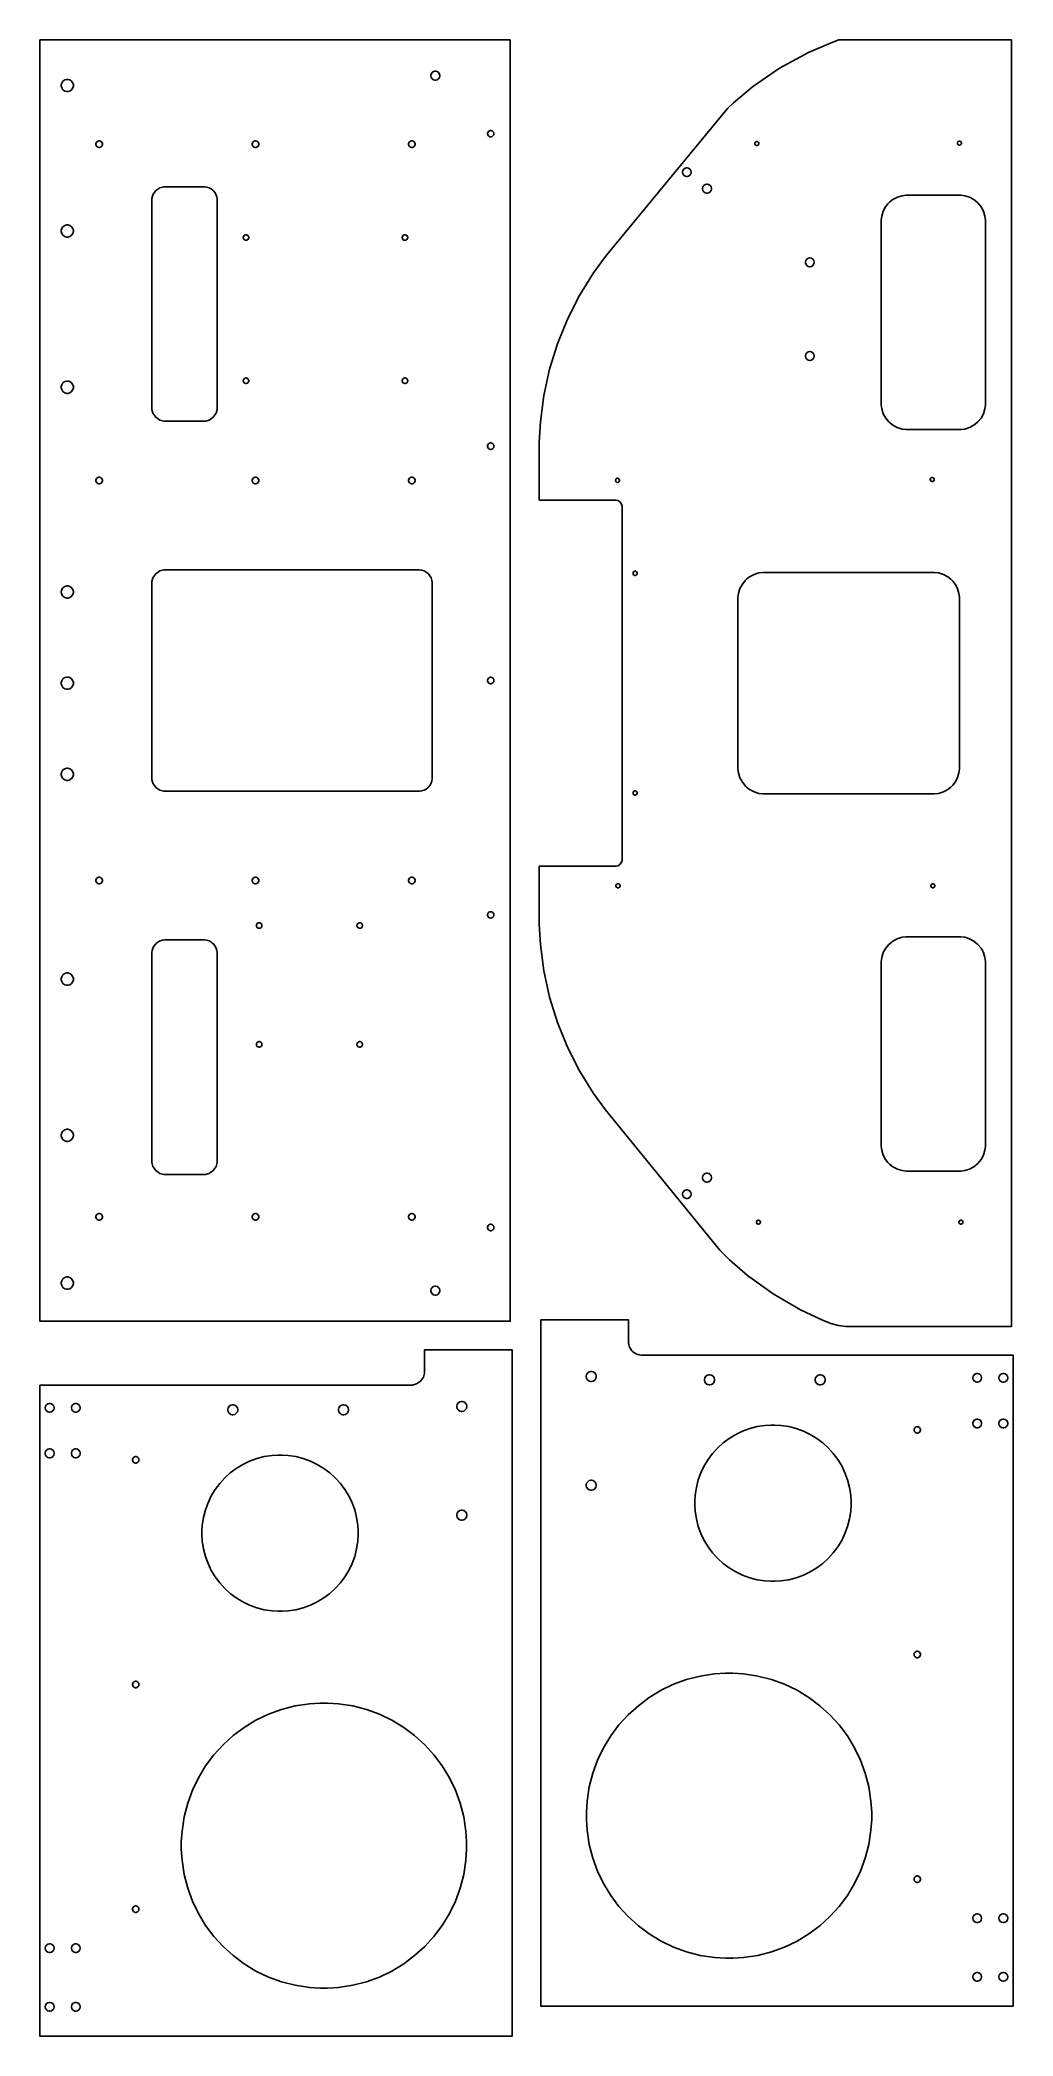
# Model space of a CAD drawing. Extents: x 0 to 18.7, y 0 to 38.3.
import ezdxf

# ---------------------------------------------------------------- set-up
doc = ezdxf.new("R2010")
doc.units = 0
doc.layers.get('0').update_dxf_attribs({"linetype": 'CONTINUOUS'})

msp = doc.modelspace()

# ---------------------------------------------------------------- linework, layer by layer
at = {"color": 0}
for points in [[(0, 38.3333), (9.02501, 38.3333), (9.02501, 13.7333), (0, 13.7333), (0, 38.3333)], [(15.1483, 13.7023), (15.0068, 13.7578), (14.5936, 13.9529), (14.0686, 14.2576), (13.577, 14.6137), (13.2309, 14.9121), (13.1228, 15.0187), (13.1164, 15.025), (13.0564, 15.091), (13.0508, 15.0979), (10.9354, 17.6887), (10.8538, 17.7888), (10.6262, 18.1026), (10.3551, 18.5392), (10.1232, 18.9956), (9.93126, 19.4692), (9.78039, 19.9575), (9.67139, 20.4576), (9.60531, 20.9672), (9.58311, 21.3543), (9.58311, 21.4833), (9.58311, 22.4689), (11.0456, 22.4689), (11.0578, 22.4689), (11.0943, 22.4786), (11.134, 22.5054), (11.1608, 22.5451), (11.1706, 22.5817), (11.1706, 22.5939), (11.1706, 29.3728), (11.1706, 29.385), (11.1608, 29.4215), (11.134, 29.4612), (11.0943, 29.4881), (11.0578, 29.4978), (11.0456, 29.4978), (9.58311, 29.4978), (9.58311, 30.4833), (9.58311, 30.6124), (9.60531, 30.9994), (9.67139, 31.509), (9.78039, 32.0093), (9.93126, 32.4975), (10.1232, 32.9712), (10.3551, 33.4276), (10.6262, 33.864), (10.8538, 34.1779), (10.9354, 34.2779), (13.1959, 37.0189), (13.3101, 37.1279), (13.6758, 37.4308), (14.195, 37.789), (14.7489, 38.0908), (15.1843, 38.2806), (15.3331, 38.3333), (18.6456, 38.3333), (18.6456, 13.6334), (15.5133, 13.6334), (15.4668, 13.6334), (15.3275, 13.6508), (15.1774, 13.6909), (15.1483, 13.7023)], [(0.525011, 37.5756), (0.536404, 37.5756), (0.570583, 37.5664), (0.607856, 37.5412), (0.632975, 37.504), (0.642199, 37.4697), (0.642199, 37.4583), (0.642199, 37.4469), (0.632975, 37.4128), (0.607856, 37.3756), (0.570583, 37.3504), (0.536404, 37.3411), (0.525011, 37.3411), (0.513564, 37.3411), (0.479383, 37.3504), (0.442111, 37.3756), (0.416992, 37.4128), (0.407824, 37.4469), (0.407824, 37.4583), (0.407824, 37.4697), (0.416992, 37.504), (0.442111, 37.5412), (0.479383, 37.5664), (0.513564, 37.5756), (0.525011, 37.5756)], [(7.58751, 37.7306), (7.59576, 37.7306), (7.6205, 37.724), (7.6474, 37.7058), (7.66558, 37.6789), (7.67225, 37.6542), (7.67225, 37.6458), (7.67225, 37.6376), (7.66558, 37.6129), (7.6474, 37.586), (7.6205, 37.5678), (7.59576, 37.5611), (7.58751, 37.5611), (7.57921, 37.5611), (7.55447, 37.5678), (7.52756, 37.586), (7.50939, 37.6129), (7.50276, 37.6376), (7.50276, 37.6458), (7.50276, 37.6542), (7.50939, 37.6789), (7.52756, 37.7058), (7.55447, 37.724), (7.57921, 37.7306), (7.58751, 37.7306)], [(8.65001, 36.5958), (8.65608, 36.5958), (8.67432, 36.591), (8.69417, 36.5775), (8.70757, 36.5576), (8.71251, 36.5394), (8.71251, 36.5333), (8.71251, 36.5272), (8.70757, 36.509), (8.69417, 36.4892), (8.67432, 36.4757), (8.65608, 36.4708), (8.65001, 36.4708), (8.64388, 36.4708), (8.62565, 36.4757), (8.60579, 36.4892), (8.59239, 36.509), (8.58751, 36.5272), (8.58751, 36.5333), (8.58751, 36.5394), (8.59239, 36.5576), (8.60579, 36.5775), (8.62565, 36.591), (8.64388, 36.5958), (8.65001, 36.5958)], [(1.13748, 36.3933), (1.14355, 36.3933), (1.16178, 36.3885), (1.18164, 36.375), (1.19504, 36.3551), (1.19998, 36.3369), (1.19998, 36.3308), (1.19998, 36.3247), (1.19504, 36.3065), (1.18164, 36.2867), (1.16178, 36.2733), (1.14355, 36.2683), (1.13748, 36.2683), (1.13135, 36.2683), (1.11312, 36.2733), (1.09326, 36.2867), (1.07986, 36.3065), (1.07498, 36.3247), (1.07498, 36.3308), (1.07498, 36.3369), (1.07986, 36.3551), (1.09326, 36.375), (1.11312, 36.3885), (1.13135, 36.3933), (1.13748, 36.3933)], [(4.13747, 36.3933), (4.14356, 36.3933), (4.16178, 36.3885), (4.18164, 36.375), (4.19504, 36.3551), (4.19997, 36.3369), (4.19997, 36.3308), (4.19997, 36.3247), (4.19504, 36.3065), (4.18164, 36.2867), (4.16178, 36.2733), (4.14356, 36.2683), (4.13747, 36.2683), (4.13135, 36.2683), (4.11312, 36.2733), (4.09326, 36.2867), (4.07986, 36.3065), (4.07497, 36.3247), (4.07497, 36.3308), (4.07497, 36.3369), (4.07986, 36.3551), (4.09326, 36.375), (4.11312, 36.3885), (4.13135, 36.3933), (4.13747, 36.3933)], [(7.13747, 36.3933), (7.14356, 36.3933), (7.16178, 36.3885), (7.18164, 36.375), (7.19504, 36.3551), (7.19997, 36.3369), (7.19997, 36.3308), (7.19997, 36.3247), (7.19504, 36.3065), (7.18164, 36.2867), (7.16178, 36.2733), (7.14356, 36.2683), (7.13747, 36.2683), (7.13135, 36.2683), (7.11313, 36.2733), (7.09326, 36.2867), (7.07986, 36.3065), (7.07497, 36.3247), (7.07497, 36.3308), (7.07497, 36.3369), (7.07986, 36.3551), (7.09326, 36.375), (7.11313, 36.3885), (7.13135, 36.3933), (7.13747, 36.3933)], [(13.7588, 36.3033), (13.7519, 36.3033), (13.7312, 36.3147), (13.7198, 36.3356), (13.7198, 36.3424), (13.7198, 36.3493), (13.7312, 36.37), (13.7519, 36.3814), (13.7588, 36.3814), (13.7657, 36.3814), (13.7864, 36.37), (13.7979, 36.3493), (13.7979, 36.3424), (13.7979, 36.3356), (13.7864, 36.3147), (13.7657, 36.3033), (13.7588, 36.3033)], [(17.6454, 36.314), (17.6385, 36.314), (17.6178, 36.3256), (17.6064, 36.3462), (17.6064, 36.3532), (17.6064, 36.3601), (17.6178, 36.3807), (17.6385, 36.3922), (17.6454, 36.3922), (17.6522, 36.3922), (17.6731, 36.3807), (17.6844, 36.3601), (17.6844, 36.3532), (17.6844, 36.3462), (17.6731, 36.3256), (17.6522, 36.314), (17.6454, 36.314)], [(12.4152, 35.709), (12.4068, 35.709), (12.3821, 35.7157), (12.3552, 35.7339), (12.337, 35.7607), (12.3304, 35.7854), (12.3304, 35.7937), (12.3304, 35.8019), (12.337, 35.8267), (12.3552, 35.8536), (12.3821, 35.8718), (12.4068, 35.8785), (12.4152, 35.8785), (12.4233, 35.8785), (12.4481, 35.8718), (12.475, 35.8536), (12.4932, 35.8267), (12.4999, 35.8019), (12.4999, 35.7937), (12.4999, 35.7854), (12.4932, 35.7607), (12.475, 35.7339), (12.4481, 35.7157), (12.4233, 35.709), (12.4152, 35.709)], [(2.40001, 31.0143), (3.15001, 31.0143), (3.17432, 31.0143), (3.24729, 31.034), (3.32676, 31.0875), (3.38032, 31.1671), (3.40001, 31.24), (3.40001, 31.2643), (3.40001, 35.2643), (3.40001, 35.2765), (3.39513, 35.3133), (3.38097, 35.36), (3.35796, 35.4031), (3.33539, 35.4325), (3.32676, 35.4411), (3.31808, 35.4499), (3.28868, 35.4724), (3.24567, 35.4953), (3.199, 35.5094), (3.16222, 35.5143), (3.15001, 35.5143), (2.40001, 35.5143), (2.37565, 35.5143), (2.30268, 35.4947), (2.22319, 35.4411), (2.16965, 35.3617), (2.15001, 35.2888), (2.15001, 35.2643), (2.15001, 31.2643), (2.15001, 31.24), (2.16965, 31.1671), (2.22319, 31.0875), (2.30268, 31.034), (2.37565, 31.0143), (2.40001, 31.0143)], [(12.8024, 35.3928), (12.7942, 35.3928), (12.7694, 35.3994), (12.7425, 35.4176), (12.7243, 35.4444), (12.7177, 35.4693), (12.7177, 35.4775), (12.7177, 35.4858), (12.7243, 35.5106), (12.7425, 35.5375), (12.7694, 35.5556), (12.7942, 35.5622), (12.8024, 35.5622), (12.8107, 35.5622), (12.8354, 35.5556), (12.8624, 35.5375), (12.8805, 35.5106), (12.8872, 35.4858), (12.8872, 35.4775), (12.8872, 35.4693), (12.8805, 35.4444), (12.8624, 35.4176), (12.8354, 35.3994), (12.8107, 35.3928), (12.8024, 35.3928)], [(17.6456, 35.3518), (16.6456, 35.3518), (16.6211, 35.3518), (16.5476, 35.3422), (16.4543, 35.3138), (16.3682, 35.2679), (16.3094, 35.2228), (16.2921, 35.2054), (16.2747, 35.1881), (16.2296, 35.1292), (16.1836, 35.0432), (16.1553, 34.9499), (16.1456, 34.8764), (16.1456, 34.8518), (16.1456, 31.3518), (16.1456, 31.3267), (16.1557, 31.2511), (16.1849, 31.1572), (16.231, 31.0724), (16.2921, 30.9983), (16.3661, 30.9372), (16.451, 30.8911), (16.5449, 30.8621), (16.6204, 30.8518), (16.6456, 30.8518), (17.6456, 30.8518), (17.6708, 30.8518), (17.7464, 30.8621), (17.8403, 30.8911), (17.9251, 30.9372), (17.9992, 30.9983), (18.0603, 31.0724), (18.1063, 31.1572), (18.1354, 31.2511), (18.1456, 31.3267), (18.1456, 31.3518), (18.1456, 34.8518), (18.1456, 34.8771), (18.1354, 34.9526), (18.1063, 35.0465), (18.0603, 35.1314), (17.9992, 35.2054), (17.9251, 35.2665), (17.8403, 35.3125), (17.7464, 35.3417), (17.6708, 35.3518), (17.6456, 35.3518)], [(0.525011, 34.7818), (0.536404, 34.7818), (0.570583, 34.7726), (0.607856, 34.7475), (0.632975, 34.7103), (0.642199, 34.6761), (0.642199, 34.6646), (0.642199, 34.6532), (0.632975, 34.619), (0.607856, 34.5818), (0.570583, 34.5567), (0.536404, 34.5474), (0.525011, 34.5474), (0.513564, 34.5474), (0.479383, 34.5567), (0.442111, 34.5818), (0.416992, 34.619), (0.407824, 34.6532), (0.407824, 34.6646), (0.407824, 34.6761), (0.416992, 34.7103), (0.442111, 34.7475), (0.479383, 34.7726), (0.513564, 34.7818), (0.525011, 34.7818)], [(3.95503, 34.5926), (3.96018, 34.5926), (3.97569, 34.5885), (3.99262, 34.5771), (4.00401, 34.5601), (4.00825, 34.5446), (4.00825, 34.5393), (4.00825, 34.5342), (4.00401, 34.5186), (3.99262, 34.5017), (3.97569, 34.4903), (3.96018, 34.4861), (3.95503, 34.4861), (3.94982, 34.4861), (3.93425, 34.4903), (3.91732, 34.5017), (3.90593, 34.5186), (3.90175, 34.5342), (3.90175, 34.5393), (3.90175, 34.5446), (3.90593, 34.5601), (3.91732, 34.5771), (3.93425, 34.5885), (3.94982, 34.5926), (3.95503, 34.5926)], [(7.00499, 34.5926), (7.01014, 34.5926), (7.02572, 34.5885), (7.04264, 34.5771), (7.05404, 34.5601), (7.05826, 34.5446), (7.05826, 34.5393), (7.05826, 34.5342), (7.05404, 34.5186), (7.04264, 34.5017), (7.02572, 34.4903), (7.01014, 34.4861), (7.00499, 34.4861), (6.99978, 34.4861), (6.98426, 34.4903), (6.96733, 34.5017), (6.95594, 34.5186), (6.95176, 34.5342), (6.95176, 34.5393), (6.95176, 34.5446), (6.95594, 34.5601), (6.96733, 34.5771), (6.98426, 34.5885), (6.99978, 34.5926), (7.00499, 34.5926)], [(14.7757, 33.9796), (14.7675, 33.9796), (14.7428, 33.9863), (14.7158, 34.0044), (14.6976, 34.0314), (14.691, 34.0561), (14.691, 34.0643), (14.691, 34.0726), (14.6976, 34.0974), (14.7158, 34.1243), (14.7428, 34.1425), (14.7675, 34.149), (14.7757, 34.149), (14.784, 34.149), (14.8087, 34.1425), (14.8356, 34.1243), (14.8537, 34.0974), (14.8604, 34.0726), (14.8604, 34.0643), (14.8604, 34.0561), (14.8537, 34.0314), (14.8356, 34.0044), (14.8087, 33.9863), (14.784, 33.9796), (14.7757, 33.9796)], [(14.7757, 32.1796), (14.7675, 32.1796), (14.7428, 32.1862), (14.7158, 32.2044), (14.6976, 32.2314), (14.691, 32.2561), (14.691, 32.2643), (14.691, 32.2726), (14.6976, 32.2974), (14.7158, 32.3243), (14.7428, 32.3425), (14.7675, 32.349), (14.7757, 32.349), (14.784, 32.349), (14.8087, 32.3425), (14.8356, 32.3243), (14.8537, 32.2974), (14.8604, 32.2726), (14.8604, 32.2643), (14.8604, 32.2561), (14.8537, 32.2314), (14.8356, 32.2044), (14.8087, 32.1862), (14.784, 32.1796), (14.7757, 32.1796)], [(3.95503, 31.8425), (3.96018, 31.8425), (3.97569, 31.8383), (3.99262, 31.8269), (4.00401, 31.81), (4.00825, 31.7946), (4.00825, 31.7893), (4.00825, 31.7842), (4.00401, 31.7686), (3.99262, 31.7517), (3.97569, 31.7403), (3.96018, 31.7361), (3.95503, 31.7361), (3.94982, 31.7361), (3.93425, 31.7403), (3.91732, 31.7517), (3.90593, 31.7686), (3.90175, 31.7842), (3.90175, 31.7893), (3.90175, 31.7946), (3.90593, 31.81), (3.91732, 31.8269), (3.93425, 31.8383), (3.94982, 31.8425), (3.95503, 31.8425)], [(7.00499, 31.8425), (7.01014, 31.8425), (7.02572, 31.8383), (7.04264, 31.8269), (7.05404, 31.81), (7.05826, 31.7946), (7.05826, 31.7893), (7.05826, 31.7842), (7.05404, 31.7686), (7.04264, 31.7517), (7.02572, 31.7403), (7.01014, 31.7361), (7.00499, 31.7361), (6.99978, 31.7361), (6.98426, 31.7403), (6.96733, 31.7517), (6.95594, 31.7686), (6.95176, 31.7842), (6.95176, 31.7893), (6.95176, 31.7946), (6.95594, 31.81), (6.96733, 31.8269), (6.98426, 31.8383), (6.99978, 31.8425), (7.00499, 31.8425)], [(0.525011, 31.7818), (0.536404, 31.7818), (0.570583, 31.7726), (0.607856, 31.7475), (0.632975, 31.7103), (0.642199, 31.6761), (0.642199, 31.6646), (0.642199, 31.6532), (0.632975, 31.619), (0.607856, 31.5818), (0.570583, 31.5567), (0.536404, 31.5474), (0.525011, 31.5474), (0.513564, 31.5474), (0.479383, 31.5567), (0.442111, 31.5818), (0.416992, 31.619), (0.407824, 31.6532), (0.407824, 31.6646), (0.407824, 31.6761), (0.416992, 31.7103), (0.442111, 31.7475), (0.479383, 31.7726), (0.513564, 31.7818), (0.525011, 31.7818)], [(8.65001, 30.5958), (8.65608, 30.5958), (8.67432, 30.591), (8.69417, 30.5775), (8.70757, 30.5576), (8.71251, 30.5394), (8.71251, 30.5333), (8.71251, 30.5272), (8.70757, 30.509), (8.69417, 30.4892), (8.67432, 30.4757), (8.65608, 30.4708), (8.65001, 30.4708), (8.64388, 30.4708), (8.62565, 30.4757), (8.60579, 30.4892), (8.59239, 30.509), (8.58751, 30.5272), (8.58751, 30.5333), (8.58751, 30.5394), (8.59239, 30.5576), (8.60579, 30.5775), (8.62565, 30.591), (8.64388, 30.5958), (8.65001, 30.5958)], [(1.13748, 29.9353), (1.14355, 29.9353), (1.16178, 29.9304), (1.18164, 29.9171), (1.19504, 29.8972), (1.19998, 29.879), (1.19998, 29.8728), (1.19998, 29.8668), (1.19504, 29.8485), (1.18164, 29.8286), (1.16178, 29.8153), (1.14355, 29.8103), (1.13748, 29.8103), (1.13135, 29.8103), (1.11312, 29.8153), (1.09326, 29.8286), (1.07986, 29.8485), (1.07498, 29.8668), (1.07498, 29.8728), (1.07498, 29.879), (1.07986, 29.8972), (1.09326, 29.9171), (1.11312, 29.9304), (1.13135, 29.9353), (1.13748, 29.9353)], [(4.13747, 29.9353), (4.14356, 29.9353), (4.16178, 29.9304), (4.18164, 29.9171), (4.19504, 29.8972), (4.19997, 29.879), (4.19997, 29.8728), (4.19997, 29.8668), (4.19504, 29.8485), (4.18164, 29.8286), (4.16178, 29.8153), (4.14356, 29.8103), (4.13747, 29.8103), (4.13135, 29.8103), (4.11312, 29.8153), (4.09326, 29.8286), (4.07986, 29.8485), (4.07497, 29.8668), (4.07497, 29.8728), (4.07497, 29.879), (4.07986, 29.8972), (4.09326, 29.9171), (4.11312, 29.9304), (4.13135, 29.9353), (4.13747, 29.9353)], [(7.13747, 29.9353), (7.14356, 29.9353), (7.16178, 29.9304), (7.18164, 29.9171), (7.19504, 29.8972), (7.19997, 29.879), (7.19997, 29.8728), (7.19997, 29.8668), (7.19504, 29.8485), (7.18164, 29.8286), (7.16178, 29.8153), (7.14356, 29.8103), (7.13747, 29.8103), (7.13135, 29.8103), (7.11313, 29.8153), (7.09326, 29.8286), (7.07986, 29.8485), (7.07497, 29.8668), (7.07497, 29.8728), (7.07497, 29.879), (7.07986, 29.8972), (7.09326, 29.9171), (7.11313, 29.9304), (7.13135, 29.9353), (7.13747, 29.9353)], [(11.0828, 29.8379), (11.0758, 29.8379), (11.0552, 29.8494), (11.0437, 29.8701), (11.0437, 29.8769), (11.0437, 29.8839), (11.0552, 29.9046), (11.0758, 29.9161), (11.0828, 29.9161), (11.0897, 29.9161), (11.1104, 29.9046), (11.1218, 29.8839), (11.1218, 29.8769), (11.1218, 29.8701), (11.1104, 29.8494), (11.0897, 29.8379), (11.0828, 29.8379)], [(17.1244, 29.8546), (17.1175, 29.8546), (17.0968, 29.8661), (17.0854, 29.8868), (17.0854, 29.8936), (17.0854, 29.9006), (17.0968, 29.9213), (17.1175, 29.9328), (17.1244, 29.9328), (17.1314, 29.9328), (17.1521, 29.9213), (17.1635, 29.9006), (17.1635, 29.8936), (17.1635, 29.8868), (17.1521, 29.8661), (17.1314, 29.8546), (17.1244, 29.8546)], [(7.52501, 24.1583), (7.52501, 27.9083), (7.52501, 27.9206), (7.52012, 27.9574), (7.50597, 28.004), (7.48296, 28.0471), (7.46039, 28.0765), (7.45176, 28.0851), (7.44308, 28.0938), (7.41368, 28.1164), (7.37067, 28.1393), (7.324, 28.1535), (7.28722, 28.1583), (7.27501, 28.1583), (2.40001, 28.1583), (2.37565, 28.1583), (2.30268, 28.1386), (2.22319, 28.0851), (2.16965, 28.0057), (2.15001, 27.9326), (2.15001, 27.9083), (2.15001, 24.1583), (2.15001, 24.134), (2.16965, 24.061), (2.22319, 23.9815), (2.30268, 23.9281), (2.37565, 23.9083), (2.40001, 23.9083), (7.27501, 23.9083), (7.28722, 23.9083), (7.324, 23.9132), (7.37067, 23.9274), (7.41368, 23.9504), (7.44308, 23.9729), (7.45176, 23.9815), (7.46039, 23.9903), (7.48296, 24.0196), (7.50597, 24.0626), (7.52012, 24.1093), (7.52501, 24.1461), (7.52501, 24.1583)], [(11.4206, 28.0529), (11.4137, 28.0529), (11.393, 28.0644), (11.3816, 28.0851), (11.3816, 28.0921), (11.3816, 28.099), (11.393, 28.1197), (11.4137, 28.1311), (11.4206, 28.1311), (11.4275, 28.1311), (11.4482, 28.1197), (11.4597, 28.099), (11.4597, 28.0921), (11.4597, 28.0851), (11.4482, 28.0644), (11.4275, 28.0529), (11.4206, 28.0529)], [(17.1456, 28.1083), (13.8956, 28.1083), (13.8711, 28.1083), (13.7976, 28.0988), (13.7043, 28.0703), (13.6182, 28.0243), (13.5594, 27.9792), (13.5421, 27.9618), (13.5247, 27.9446), (13.4796, 27.8857), (13.4337, 27.7997), (13.4053, 27.7064), (13.3956, 27.6329), (13.3956, 27.6083), (13.3956, 24.3583), (13.3956, 24.3339), (13.4053, 24.2604), (13.4337, 24.1669), (13.4796, 24.081), (13.5247, 24.0221), (13.5421, 24.0047), (13.5594, 23.9875), (13.6182, 23.9424), (13.7043, 23.8964), (13.7976, 23.8681), (13.8711, 23.8583), (13.8956, 23.8583), (17.1456, 23.8583), (17.1701, 23.8583), (17.2436, 23.8681), (17.3369, 23.8964), (17.4231, 23.9424), (17.4818, 23.9875), (17.4992, 24.0047), (17.5165, 24.0221), (17.5615, 24.081), (17.6075, 24.1669), (17.636, 24.2604), (17.6456, 24.3339), (17.6456, 24.3583), (17.6456, 27.6083), (17.6456, 27.6329), (17.636, 27.7064), (17.6075, 27.7997), (17.5615, 27.8857), (17.5165, 27.9446), (17.4992, 27.9618), (17.4818, 27.9792), (17.4231, 28.0243), (17.3369, 28.0703), (17.2436, 28.0988), (17.1701, 28.1083), (17.1456, 28.1083)], [(0.525011, 27.8506), (0.536404, 27.8506), (0.570583, 27.8414), (0.607856, 27.8163), (0.632975, 27.779), (0.642199, 27.7449), (0.642199, 27.7333), (0.642199, 27.7219), (0.632975, 27.6878), (0.607856, 27.6506), (0.570583, 27.6254), (0.536404, 27.6161), (0.525011, 27.6161), (0.513564, 27.6161), (0.479383, 27.6254), (0.442111, 27.6506), (0.416992, 27.6878), (0.407824, 27.7219), (0.407824, 27.7333), (0.407824, 27.7449), (0.416992, 27.779), (0.442111, 27.8163), (0.479383, 27.8414), (0.513564, 27.8506), (0.525011, 27.8506)], [(0.525011, 26.1006), (0.536404, 26.1006), (0.570583, 26.0914), (0.607856, 26.0663), (0.632975, 26.029), (0.642199, 25.9949), (0.642199, 25.9833), (0.642199, 25.9719), (0.632975, 25.9378), (0.607856, 25.9006), (0.570583, 25.8754), (0.536404, 25.8661), (0.525011, 25.8661), (0.513564, 25.8661), (0.479383, 25.8754), (0.442111, 25.9006), (0.416992, 25.9378), (0.407824, 25.9719), (0.407824, 25.9833), (0.407824, 25.9949), (0.416992, 26.029), (0.442111, 26.0663), (0.479383, 26.0914), (0.513564, 26.1006), (0.525011, 26.1006)], [(8.65001, 26.0958), (8.65608, 26.0958), (8.67432, 26.091), (8.69417, 26.0775), (8.70757, 26.0576), (8.71251, 26.0394), (8.71251, 26.0333), (8.71251, 26.0272), (8.70757, 26.009), (8.69417, 25.9892), (8.67432, 25.9757), (8.65608, 25.9708), (8.65001, 25.9708), (8.64388, 25.9708), (8.62565, 25.9757), (8.60579, 25.9892), (8.59239, 26.009), (8.58751, 26.0272), (8.58751, 26.0333), (8.58751, 26.0394), (8.59239, 26.0576), (8.60579, 26.0775), (8.62565, 26.091), (8.64388, 26.0958), (8.65001, 26.0958)], [(0.525011, 24.3506), (0.536404, 24.3506), (0.570583, 24.3414), (0.607856, 24.3163), (0.632975, 24.279), (0.642199, 24.2449), (0.642199, 24.2333), (0.642199, 24.2219), (0.632975, 24.1878), (0.607856, 24.1506), (0.570583, 24.1254), (0.536404, 24.1161), (0.525011, 24.1161), (0.513564, 24.1161), (0.479383, 24.1254), (0.442111, 24.1506), (0.416992, 24.1878), (0.407824, 24.2219), (0.407824, 24.2333), (0.407824, 24.2449), (0.416992, 24.279), (0.442111, 24.3163), (0.479383, 24.3414), (0.513564, 24.3506), (0.525011, 24.3506)], [(11.4206, 23.8356), (11.4137, 23.8356), (11.393, 23.8471), (11.3816, 23.8678), (11.3816, 23.8746), (11.3816, 23.8815), (11.393, 23.9022), (11.4137, 23.9138), (11.4206, 23.9138), (11.4275, 23.9138), (11.4482, 23.9022), (11.4597, 23.8815), (11.4597, 23.8746), (11.4597, 23.8678), (11.4482, 23.8471), (11.4275, 23.8356), (11.4206, 23.8356)], [(1.13748, 22.2564), (1.14355, 22.2564), (1.16178, 22.2515), (1.18164, 22.2381), (1.19504, 22.2182), (1.19998, 22.2), (1.19998, 22.1939), (1.19998, 22.1878), (1.19504, 22.1696), (1.18164, 22.1497), (1.16178, 22.1363), (1.14355, 22.1314), (1.13748, 22.1314), (1.13135, 22.1314), (1.11312, 22.1363), (1.09326, 22.1497), (1.07986, 22.1696), (1.07498, 22.1878), (1.07498, 22.1939), (1.07498, 22.2), (1.07986, 22.2182), (1.09326, 22.2381), (1.11312, 22.2515), (1.13135, 22.2564), (1.13748, 22.2564)], [(4.13747, 22.2564), (4.14356, 22.2564), (4.16178, 22.2515), (4.18164, 22.2381), (4.19504, 22.2182), (4.19997, 22.2), (4.19997, 22.1939), (4.19997, 22.1878), (4.19504, 22.1696), (4.18164, 22.1497), (4.16178, 22.1363), (4.14356, 22.1314), (4.13747, 22.1314), (4.13135, 22.1314), (4.11312, 22.1363), (4.09326, 22.1497), (4.07986, 22.1696), (4.07497, 22.1878), (4.07497, 22.1939), (4.07497, 22.2), (4.07986, 22.2182), (4.09326, 22.2381), (4.11312, 22.2515), (4.13135, 22.2564), (4.13747, 22.2564)], [(7.13747, 22.2564), (7.14356, 22.2564), (7.16178, 22.2515), (7.18164, 22.2381), (7.19504, 22.2182), (7.19997, 22.2), (7.19997, 22.1939), (7.19997, 22.1878), (7.19504, 22.1696), (7.18164, 22.1497), (7.16178, 22.1363), (7.14356, 22.1314), (7.13747, 22.1314), (7.13135, 22.1314), (7.11313, 22.1363), (7.09326, 22.1497), (7.07986, 22.1696), (7.07497, 22.1878), (7.07497, 22.1939), (7.07497, 22.2), (7.07986, 22.2182), (7.09326, 22.2381), (7.11313, 22.2515), (7.13135, 22.2564), (7.13747, 22.2564)], [(11.0935, 22.0547), (11.0866, 22.0547), (11.0659, 22.0663), (11.0545, 22.0869), (11.0545, 22.0939), (11.0545, 22.1008), (11.0659, 22.1215), (11.0866, 22.1329), (11.0935, 22.1329), (11.1004, 22.1329), (11.1212, 22.1215), (11.1326, 22.1008), (11.1326, 22.0939), (11.1326, 22.0869), (11.1212, 22.0663), (11.1004, 22.0547), (11.0935, 22.0547)], [(17.1351, 22.0547), (17.1282, 22.0547), (17.1076, 22.0663), (17.0961, 22.0869), (17.0961, 22.0939), (17.0961, 22.1008), (17.1076, 22.1215), (17.1282, 22.1329), (17.1351, 22.1329), (17.1421, 22.1329), (17.1628, 22.1215), (17.1743, 22.1008), (17.1743, 22.0939), (17.1743, 22.0869), (17.1628, 22.0663), (17.1421, 22.0547), (17.1351, 22.0547)], [(8.65001, 21.5958), (8.65608, 21.5958), (8.67432, 21.591), (8.69417, 21.5775), (8.70757, 21.5576), (8.71251, 21.5394), (8.71251, 21.5333), (8.71251, 21.5272), (8.70757, 21.509), (8.69417, 21.4892), (8.67432, 21.4757), (8.65608, 21.4708), (8.65001, 21.4708), (8.64388, 21.4708), (8.62565, 21.4757), (8.60579, 21.4892), (8.59239, 21.509), (8.58751, 21.5272), (8.58751, 21.5333), (8.58751, 21.5394), (8.59239, 21.5576), (8.60579, 21.5775), (8.62565, 21.591), (8.64388, 21.5958), (8.65001, 21.5958)], [(4.20806, 21.3843), (4.21322, 21.3843), (4.22879, 21.3801), (4.24571, 21.3688), (4.25711, 21.3518), (4.26133, 21.3362), (4.26133, 21.3311), (4.26133, 21.3258), (4.25711, 21.3103), (4.24571, 21.2935), (4.22879, 21.2819), (4.21322, 21.2778), (4.20806, 21.2778), (4.20285, 21.2778), (4.18733, 21.2819), (4.17042, 21.2935), (4.15901, 21.3103), (4.15483, 21.3258), (4.15483, 21.3311), (4.15483, 21.3362), (4.15901, 21.3518), (4.17042, 21.3688), (4.18733, 21.3801), (4.20285, 21.3843), (4.20806, 21.3843)], [(6.13721, 21.3843), (6.14236, 21.3843), (6.15788, 21.3801), (6.17481, 21.3688), (6.18619, 21.3518), (6.19043, 21.3362), (6.19043, 21.3311), (6.19043, 21.3258), (6.18619, 21.3103), (6.17481, 21.2935), (6.15788, 21.2819), (6.14236, 21.2778), (6.13721, 21.2778), (6.132, 21.2778), (6.11643, 21.2819), (6.0995, 21.2935), (6.08811, 21.3103), (6.08393, 21.3258), (6.08393, 21.3311), (6.08393, 21.3362), (6.08811, 21.3518), (6.0995, 21.3688), (6.11643, 21.3801), (6.132, 21.3843), (6.13721, 21.3843)], [(17.6456, 21.1149), (16.6456, 21.1149), (16.6204, 21.1149), (16.5449, 21.1047), (16.451, 21.0756), (16.3661, 21.0294), (16.2921, 20.9685), (16.231, 20.8944), (16.1849, 20.8094), (16.1557, 20.7157), (16.1456, 20.6401), (16.1456, 20.6149), (16.1456, 17.1149), (16.1456, 17.0904), (16.1553, 17.0168), (16.1836, 16.9235), (16.2296, 16.8375), (16.2747, 16.7786), (16.2921, 16.7613), (16.3094, 16.744), (16.3682, 16.6989), (16.4543, 16.6529), (16.5476, 16.6246), (16.6211, 16.6149), (16.6456, 16.6149), (17.6456, 16.6149), (17.6708, 16.6149), (17.7464, 16.625), (17.8403, 16.6542), (17.9251, 16.7003), (17.9992, 16.7614), (18.0603, 16.8353), (18.1063, 16.9203), (18.1354, 17.0142), (18.1456, 17.0897), (18.1456, 17.1149), (18.1456, 20.6149), (18.1456, 20.6401), (18.1354, 20.7157), (18.1063, 20.8094), (18.0603, 20.8944), (17.9992, 20.9685), (17.9251, 21.0294), (17.8403, 21.0756), (17.7464, 21.1047), (17.6708, 21.1149), (17.6456, 21.1149)], [(3.40001, 16.8024), (3.40001, 20.8024), (3.40001, 20.8146), (3.39513, 20.8514), (3.38097, 20.8981), (3.35796, 20.9411), (3.33539, 20.9706), (3.32676, 20.9792), (3.31808, 20.9878), (3.28868, 21.0104), (3.24567, 21.0333), (3.199, 21.0475), (3.16222, 21.0524), (3.15001, 21.0524), (2.40001, 21.0524), (2.38775, 21.0524), (2.35097, 21.0475), (2.30431, 21.0333), (2.26129, 21.0104), (2.23182, 20.9878), (2.22319, 20.9792), (2.21451, 20.9706), (2.19194, 20.9411), (2.169, 20.8981), (2.15483, 20.8514), (2.15001, 20.8146), (2.15001, 20.8024), (2.15001, 16.8024), (2.15001, 16.7781), (2.16965, 16.7051), (2.22319, 16.6256), (2.30268, 16.5721), (2.37565, 16.5524), (2.40001, 16.5524), (3.15001, 16.5524), (3.17432, 16.5524), (3.24729, 16.5721), (3.32676, 16.6256), (3.38032, 16.7051), (3.40001, 16.7781), (3.40001, 16.8024)], [(0.525011, 20.4193), (0.536404, 20.4193), (0.570583, 20.4101), (0.607856, 20.385), (0.632975, 20.3478), (0.642199, 20.3135), (0.642199, 20.3021), (0.642199, 20.2907), (0.632975, 20.2565), (0.607856, 20.2193), (0.570583, 20.1942), (0.536404, 20.1849), (0.525011, 20.1849), (0.513564, 20.1849), (0.479383, 20.1942), (0.442111, 20.2193), (0.416992, 20.2565), (0.407824, 20.2907), (0.407824, 20.3021), (0.407824, 20.3135), (0.416992, 20.3478), (0.442111, 20.385), (0.479383, 20.4101), (0.513564, 20.4193), (0.525011, 20.4193)], [(4.20806, 19.1008), (4.21322, 19.1008), (4.22879, 19.0967), (4.24571, 19.0853), (4.25711, 19.0683), (4.26133, 19.0528), (4.26133, 19.0476), (4.26133, 19.0424), (4.25711, 19.0268), (4.24571, 19.0099), (4.22879, 18.9985), (4.21322, 18.9943), (4.20806, 18.9943), (4.20285, 18.9943), (4.18733, 18.9985), (4.17042, 19.0099), (4.15901, 19.0268), (4.15483, 19.0424), (4.15483, 19.0476), (4.15483, 19.0528), (4.15901, 19.0683), (4.17042, 19.0853), (4.18733, 19.0967), (4.20285, 19.1008), (4.20806, 19.1008)], [(6.13721, 19.1008), (6.14236, 19.1008), (6.15788, 19.0967), (6.17481, 19.0853), (6.18619, 19.0683), (6.19043, 19.0528), (6.19043, 19.0476), (6.19043, 19.0424), (6.18619, 19.0268), (6.17481, 19.0099), (6.15788, 18.9985), (6.14236, 18.9943), (6.13721, 18.9943), (6.132, 18.9943), (6.11643, 18.9985), (6.0995, 19.0099), (6.08811, 19.0268), (6.08393, 19.0424), (6.08393, 19.0476), (6.08393, 19.0528), (6.08811, 19.0683), (6.0995, 19.0853), (6.11643, 19.0967), (6.132, 19.1008), (6.13721, 19.1008)], [(0.525011, 17.4193), (0.536404, 17.4193), (0.570583, 17.4101), (0.607856, 17.385), (0.632975, 17.3478), (0.642199, 17.3135), (0.642199, 17.3021), (0.642199, 17.2907), (0.632975, 17.2565), (0.607856, 17.2193), (0.570583, 17.1942), (0.536404, 17.1849), (0.525011, 17.1849), (0.513564, 17.1849), (0.479383, 17.1942), (0.442111, 17.2193), (0.416992, 17.2565), (0.407824, 17.2907), (0.407824, 17.3021), (0.407824, 17.3135), (0.416992, 17.3478), (0.442111, 17.385), (0.479383, 17.4101), (0.513564, 17.4193), (0.525011, 17.4193)], [(12.8024, 16.4046), (12.7941, 16.4046), (12.7693, 16.4112), (12.7424, 16.4293), (12.7242, 16.4562), (12.7176, 16.481), (12.7176, 16.4893), (12.7176, 16.4975), (12.7242, 16.5224), (12.7424, 16.5492), (12.7693, 16.5674), (12.7941, 16.574), (12.8024, 16.574), (12.8106, 16.574), (12.8353, 16.5674), (12.8622, 16.5492), (12.8804, 16.5224), (12.8871, 16.4975), (12.8871, 16.4893), (12.8871, 16.481), (12.8804, 16.4562), (12.8622, 16.4293), (12.8353, 16.4112), (12.8106, 16.4046), (12.8024, 16.4046)], [(12.415, 16.0883), (12.4067, 16.0883), (12.382, 16.095), (12.3551, 16.1131), (12.3369, 16.1401), (12.3303, 16.1649), (12.3303, 16.1731), (12.3303, 16.1813), (12.3369, 16.2061), (12.3551, 16.2331), (12.382, 16.2512), (12.4067, 16.2578), (12.415, 16.2578), (12.4233, 16.2578), (12.448, 16.2512), (12.4749, 16.2331), (12.4931, 16.2061), (12.4998, 16.1813), (12.4998, 16.1731), (12.4998, 16.1649), (12.4931, 16.1401), (12.4749, 16.1131), (12.448, 16.095), (12.4233, 16.0883), (12.415, 16.0883)], [(1.13748, 15.7983), (1.14355, 15.7983), (1.16178, 15.7935), (1.18164, 15.78), (1.19504, 15.7601), (1.19998, 15.7419), (1.19998, 15.7358), (1.19998, 15.7297), (1.19504, 15.7115), (1.18164, 15.6917), (1.16178, 15.6783), (1.14355, 15.6733), (1.13748, 15.6733), (1.13135, 15.6733), (1.11312, 15.6783), (1.09326, 15.6917), (1.07986, 15.7115), (1.07498, 15.7297), (1.07498, 15.7358), (1.07498, 15.7419), (1.07986, 15.7601), (1.09326, 15.78), (1.11312, 15.7935), (1.13135, 15.7983), (1.13748, 15.7983)], [(4.13747, 15.7983), (4.14356, 15.7983), (4.16178, 15.7935), (4.18164, 15.78), (4.19504, 15.7601), (4.19997, 15.7419), (4.19997, 15.7358), (4.19997, 15.7297), (4.19504, 15.7115), (4.18164, 15.6917), (4.16178, 15.6783), (4.14356, 15.6733), (4.13747, 15.6733), (4.13135, 15.6733), (4.11312, 15.6783), (4.09326, 15.6917), (4.07986, 15.7115), (4.07497, 15.7297), (4.07497, 15.7358), (4.07497, 15.7419), (4.07986, 15.7601), (4.09326, 15.78), (4.11312, 15.7935), (4.13135, 15.7983), (4.13747, 15.7983)], [(7.13747, 15.7983), (7.14356, 15.7983), (7.16178, 15.7935), (7.18164, 15.78), (7.19504, 15.7601), (7.19997, 15.7419), (7.19997, 15.7358), (7.19997, 15.7297), (7.19504, 15.7115), (7.18164, 15.6917), (7.16178, 15.6783), (7.14356, 15.6733), (7.13747, 15.6733), (7.13135, 15.6733), (7.11313, 15.6783), (7.09326, 15.6917), (7.07986, 15.7115), (7.07497, 15.7297), (7.07497, 15.7358), (7.07497, 15.7419), (7.07986, 15.7601), (7.09326, 15.78), (7.11313, 15.7935), (7.13135, 15.7983), (7.13747, 15.7983)], [(8.65001, 15.5958), (8.65608, 15.5958), (8.67432, 15.591), (8.69417, 15.5775), (8.70757, 15.5576), (8.71251, 15.5394), (8.71251, 15.5333), (8.71251, 15.5272), (8.70757, 15.509), (8.69417, 15.4892), (8.67432, 15.4757), (8.65608, 15.4708), (8.65001, 15.4708), (8.64388, 15.4708), (8.62565, 15.4757), (8.60579, 15.4892), (8.59239, 15.509), (8.58751, 15.5272), (8.58751, 15.5333), (8.58751, 15.5394), (8.59239, 15.5576), (8.60579, 15.5775), (8.62565, 15.591), (8.64388, 15.5958), (8.65001, 15.5958)], [(13.7874, 15.5968), (13.7804, 15.5968), (13.7597, 15.6082), (13.7483, 15.629), (13.7483, 15.6358), (13.7483, 15.6428), (13.7597, 15.6635), (13.7804, 15.6749), (13.7874, 15.6749), (13.7943, 15.6749), (13.815, 15.6635), (13.8264, 15.6428), (13.8264, 15.6358), (13.8264, 15.629), (13.815, 15.6082), (13.7943, 15.5968), (13.7874, 15.5968)], [(17.674, 15.5968), (17.6671, 15.5968), (17.6464, 15.6082), (17.6349, 15.629), (17.6349, 15.6358), (17.6349, 15.6428), (17.6464, 15.6635), (17.6671, 15.6749), (17.674, 15.6749), (17.6808, 15.6749), (17.7017, 15.6635), (17.7131, 15.6428), (17.7131, 15.6358), (17.7131, 15.629), (17.7017, 15.6082), (17.6808, 15.5968), (17.674, 15.5968)], [(0.525011, 14.5828), (0.536404, 14.5828), (0.570583, 14.5736), (0.607856, 14.5485), (0.632975, 14.5113), (0.642199, 14.4771), (0.642199, 14.4656), (0.642199, 14.4542), (0.632975, 14.42), (0.607856, 14.3828), (0.570583, 14.3576), (0.536404, 14.3485), (0.525011, 14.3485), (0.513564, 14.3485), (0.479383, 14.3576), (0.442111, 14.3828), (0.416992, 14.42), (0.407824, 14.4542), (0.407824, 14.4656), (0.407824, 14.4771), (0.416992, 14.5113), (0.442111, 14.5485), (0.479383, 14.5736), (0.513564, 14.5828), (0.525011, 14.5828)], [(7.5874, 14.4056), (7.5956, 14.4056), (7.62033, 14.399), (7.64729, 14.3808), (7.66547, 14.3539), (7.67215, 14.3292), (7.67215, 14.3208), (7.67215, 14.3126), (7.66547, 14.2879), (7.64729, 14.261), (7.62033, 14.2428), (7.5956, 14.2361), (7.5874, 14.2361), (7.5791, 14.2361), (7.55436, 14.2428), (7.5274, 14.261), (7.50922, 14.2879), (7.50261, 14.3126), (7.50261, 14.3208), (7.50261, 14.3292), (7.50922, 14.3539), (7.5274, 14.3808), (7.55436, 14.399), (7.5791, 14.4056), (7.5874, 14.4056)], [(11.5475, 13.0833), (18.675, 13.0833), (18.675, 0.583333), (9.61253, 0.583333), (9.61253, 13.7584), (11.2975, 13.7584), (11.2975, 13.3333), (11.2975, 13.3211), (11.3024, 13.2843), (11.3165, 13.2377), (11.3395, 13.1947), (11.362, 13.1653), (11.3707, 13.1566), (11.3793, 13.1479), (11.4087, 13.1254), (11.4518, 13.1024), (11.4985, 13.0882), (11.5353, 13.0833), (11.5475, 13.0833)], [(0, 12.5084), (7.1275, 12.5084), (7.15181, 12.5084), (7.22478, 12.5281), (7.30425, 12.5816), (7.35781, 12.6611), (7.3775, 12.7341), (7.3775, 12.7584), (7.3775, 13.1833), (9.0625, 13.1833), (9.0625, 0.008355), (0, 0.008355), (0, 12.5084)], [(10.58, 12.7695), (10.5894, 12.7695), (10.6176, 12.7619), (10.6484, 12.7412), (10.6691, 12.7105), (10.6768, 12.6822), (10.6768, 12.6728), (10.6768, 12.6634), (10.6691, 12.6351), (10.6484, 12.6044), (10.6176, 12.5837), (10.5894, 12.5761), (10.58, 12.5761), (10.5706, 12.5761), (10.5423, 12.5837), (10.5116, 12.6044), (10.4908, 12.6351), (10.4832, 12.6634), (10.4832, 12.6728), (10.4832, 12.6822), (10.4908, 12.7105), (10.5116, 12.7412), (10.5423, 12.7619), (10.5706, 12.7695), (10.58, 12.7695)], [(12.8496, 12.7058), (12.859, 12.7058), (12.8872, 12.6982), (12.918, 12.6775), (12.9387, 12.6467), (12.9463, 12.6184), (12.9463, 12.609), (12.9463, 12.5996), (12.9387, 12.5714), (12.918, 12.5406), (12.8872, 12.5199), (12.859, 12.5123), (12.8496, 12.5123), (12.8402, 12.5123), (12.8119, 12.5199), (12.7811, 12.5406), (12.7604, 12.5714), (12.7528, 12.5996), (12.7528, 12.609), (12.7528, 12.6184), (12.7604, 12.6467), (12.7811, 12.6775), (12.8119, 12.6982), (12.8402, 12.7058), (12.8496, 12.7058)], [(14.9746, 12.7058), (14.984, 12.7058), (15.0122, 12.6982), (15.0429, 12.6775), (15.0637, 12.6467), (15.0714, 12.6184), (15.0714, 12.609), (15.0714, 12.5996), (15.0637, 12.5714), (15.0429, 12.5406), (15.0122, 12.5199), (14.984, 12.5123), (14.9746, 12.5123), (14.9651, 12.5123), (14.9369, 12.5199), (14.9061, 12.5406), (14.8854, 12.5714), (14.8778, 12.5996), (14.8778, 12.609), (14.8778, 12.6184), (14.8854, 12.6467), (14.9061, 12.6775), (14.9369, 12.6982), (14.9651, 12.7058), (14.9746, 12.7058)], [(17.9875, 12.7306), (17.9957, 12.7306), (18.0204, 12.724), (18.0474, 12.7058), (18.0656, 12.6789), (18.0722, 12.6541), (18.0722, 12.6458), (18.0722, 12.6376), (18.0656, 12.6128), (18.0474, 12.5859), (18.0204, 12.5678), (17.9957, 12.5611), (17.9875, 12.5611), (17.9792, 12.5611), (17.9544, 12.5678), (17.9275, 12.5859), (17.9093, 12.6128), (17.9028, 12.6376), (17.9028, 12.6458), (17.9028, 12.6541), (17.9093, 12.6789), (17.9275, 12.7058), (17.9544, 12.724), (17.9792, 12.7306), (17.9875, 12.7306)], [(18.4875, 12.7306), (18.4957, 12.7306), (18.5204, 12.724), (18.5474, 12.7058), (18.5656, 12.6789), (18.5722, 12.6541), (18.5722, 12.6458), (18.5722, 12.6376), (18.5656, 12.6128), (18.5474, 12.5859), (18.5204, 12.5678), (18.4957, 12.5611), (18.4875, 12.5611), (18.4792, 12.5611), (18.4544, 12.5678), (18.4275, 12.5859), (18.4093, 12.6128), (18.4028, 12.6376), (18.4028, 12.6458), (18.4028, 12.6541), (18.4093, 12.6789), (18.4275, 12.7058), (18.4544, 12.724), (18.4792, 12.7306), (18.4875, 12.7306)], [(0.1875, 11.9861), (0.179199, 11.9861), (0.15446, 11.9927), (0.12755, 12.0109), (0.109375, 12.0379), (0.102756, 12.0626), (0.102756, 12.0709), (0.102756, 12.0791), (0.109375, 12.1038), (0.12755, 12.1308), (0.15446, 12.149), (0.179199, 12.1556), (0.1875, 12.1556), (0.195747, 12.1556), (0.220486, 12.149), (0.247396, 12.1308), (0.265571, 12.1038), (0.272244, 12.0791), (0.272244, 12.0709), (0.272244, 12.0626), (0.265571, 12.0379), (0.247396, 12.0109), (0.220486, 11.9927), (0.195747, 11.9861), (0.1875, 11.9861)], [(0.6875, 11.9861), (0.679199, 11.9861), (0.65446, 11.9927), (0.62755, 12.0109), (0.609375, 12.0379), (0.602756, 12.0626), (0.602756, 12.0709), (0.602756, 12.0791), (0.609375, 12.1038), (0.62755, 12.1308), (0.65446, 12.149), (0.679199, 12.1556), (0.6875, 12.1556), (0.695747, 12.1556), (0.720486, 12.149), (0.747396, 12.1308), (0.765571, 12.1038), (0.772244, 12.0791), (0.772244, 12.0709), (0.772244, 12.0626), (0.765571, 12.0379), (0.747396, 12.0109), (0.720486, 11.9927), (0.695747, 11.9861), (0.6875, 11.9861)], [(3.70042, 11.9373), (3.69097, 11.9373), (3.66271, 11.9449), (3.632, 11.9657), (3.61128, 11.9964), (3.60368, 12.0246), (3.60368, 12.034), (3.60368, 12.0435), (3.61128, 12.0717), (3.632, 12.1024), (3.66271, 12.1232), (3.69097, 12.1308), (3.70042, 12.1308), (3.70979, 12.1308), (3.73807, 12.1232), (3.76878, 12.1024), (3.7895, 12.0717), (3.79715, 12.0435), (3.79715, 12.034), (3.79715, 12.0246), (3.7895, 11.9964), (3.76878, 11.9657), (3.73807, 11.9449), (3.70979, 11.9373), (3.70042, 11.9373)], [(5.82542, 11.9373), (5.81597, 11.9373), (5.78771, 11.9449), (5.757, 11.9657), (5.73628, 11.9964), (5.72868, 12.0246), (5.72868, 12.034), (5.72868, 12.0435), (5.73628, 12.0717), (5.757, 12.1024), (5.78771, 12.1232), (5.81597, 12.1308), (5.82542, 12.1308), (5.83479, 12.1308), (5.86307, 12.1232), (5.89378, 12.1024), (5.9145, 12.0717), (5.92215, 12.0435), (5.92215, 12.034), (5.92215, 12.0246), (5.9145, 11.9964), (5.89378, 11.9657), (5.86307, 11.9449), (5.83479, 11.9373), (5.82542, 11.9373)], [(8.095, 12.001), (8.08556, 12.001), (8.05729, 12.0087), (8.02658, 12.0294), (8.00586, 12.0602), (7.99826, 12.0884), (7.99826, 12.0978), (7.99826, 12.1073), (8.00586, 12.1355), (8.02658, 12.1662), (8.05729, 12.187), (8.08556, 12.1946), (8.095, 12.1946), (8.10439, 12.1946), (8.13265, 12.187), (8.16336, 12.1662), (8.18408, 12.1355), (8.19174, 12.1073), (8.19174, 12.0978), (8.19174, 12.0884), (8.18408, 12.0602), (8.16336, 12.0294), (8.13265, 12.0087), (8.10439, 12.001), (8.095, 12.001)], [(14.0675, 11.7396), (14.1058, 11.7396), (14.2208, 11.7319), (14.3699, 11.7092), (14.5135, 11.6722), (14.6514, 11.6217), (14.7825, 11.5586), (14.9061, 11.4835), (15.0215, 11.3971), (15.1282, 11.3003), (15.225, 11.1937), (15.3113, 11.0783), (15.3864, 10.9546), (15.4496, 10.8235), (15.5, 10.6857), (15.5369, 10.5419), (15.5597, 10.393), (15.5675, 10.2779), (15.5675, 10.2396), (15.5675, 10.2013), (15.5597, 10.0863), (15.5369, 9.93728), (15.5, 9.79357), (15.4496, 9.65571), (15.3864, 9.52463), (15.3113, 9.40093), (15.225, 9.28549), (15.1282, 9.17893), (15.0215, 9.08214), (14.9061, 8.99576), (14.7825, 8.92062), (14.6514, 8.85747), (14.5135, 8.80701), (14.3699, 8.77007), (14.2208, 8.74735), (14.1058, 8.73958), (14.0675, 8.73958), (14.0292, 8.73958), (13.9142, 8.74735), (13.7652, 8.77007), (13.6214, 8.80701), (13.4836, 8.85747), (13.3525, 8.92062), (13.2288, 8.99576), (13.1133, 9.08214), (13.0068, 9.17893), (12.91, 9.28549), (12.8236, 9.40093), (12.7485, 9.52463), (12.6853, 9.65571), (12.6349, 9.79357), (12.5979, 9.93728), (12.5752, 10.0863), (12.5675, 10.2013), (12.5675, 10.2396), (12.5675, 10.2779), (12.5752, 10.393), (12.5979, 10.5419), (12.6349, 10.6857), (12.6853, 10.8235), (12.7485, 10.9546), (12.8236, 11.0783), (12.91, 11.1937), (13.0068, 11.3003), (13.1133, 11.3971), (13.2288, 11.4835), (13.3525, 11.5586), (13.4836, 11.6217), (13.6214, 11.6722), (13.7652, 11.7092), (13.9142, 11.7319), (14.0292, 11.7396), (14.0675, 11.7396)], [(16.8375, 11.7083), (16.8436, 11.7083), (16.8618, 11.7034), (16.8817, 11.6901), (16.8951, 11.6702), (16.9, 11.652), (16.9, 11.6458), (16.9, 11.6398), (16.8951, 11.6215), (16.8817, 11.6017), (16.8618, 11.5883), (16.8436, 11.5833), (16.8375, 11.5833), (16.8314, 11.5833), (16.8132, 11.5883), (16.7933, 11.6017), (16.7799, 11.6215), (16.775, 11.6398), (16.775, 11.6458), (16.775, 11.652), (16.7799, 11.6702), (16.7933, 11.6901), (16.8132, 11.7034), (16.8314, 11.7083), (16.8375, 11.7083)], [(17.9875, 11.8556), (17.9957, 11.8556), (18.0204, 11.849), (18.0474, 11.8308), (18.0656, 11.8039), (18.0722, 11.7791), (18.0722, 11.7708), (18.0722, 11.7626), (18.0656, 11.7378), (18.0474, 11.7109), (18.0204, 11.6928), (17.9957, 11.6861), (17.9875, 11.6861), (17.9792, 11.6861), (17.9544, 11.6928), (17.9275, 11.7109), (17.9093, 11.7378), (17.9028, 11.7626), (17.9028, 11.7708), (17.9028, 11.7791), (17.9093, 11.8039), (17.9275, 11.8308), (17.9544, 11.849), (17.9792, 11.8556), (17.9875, 11.8556)], [(18.4875, 11.8556), (18.4957, 11.8556), (18.5204, 11.849), (18.5474, 11.8308), (18.5656, 11.8039), (18.5722, 11.7791), (18.5722, 11.7708), (18.5722, 11.7626), (18.5656, 11.7378), (18.5474, 11.7109), (18.5204, 11.6928), (18.4957, 11.6861), (18.4875, 11.6861), (18.4792, 11.6861), (18.4544, 11.6928), (18.4275, 11.7109), (18.4093, 11.7378), (18.4028, 11.7626), (18.4028, 11.7708), (18.4028, 11.7791), (18.4093, 11.8039), (18.4275, 11.8308), (18.4544, 11.849), (18.4792, 11.8556), (18.4875, 11.8556)], [(0.1875, 11.1111), (0.179199, 11.1111), (0.15446, 11.1177), (0.12755, 11.1359), (0.109375, 11.1629), (0.102756, 11.1876), (0.102756, 11.1959), (0.102756, 11.2041), (0.109375, 11.2288), (0.12755, 11.2558), (0.15446, 11.274), (0.179199, 11.2806), (0.1875, 11.2806), (0.195747, 11.2806), (0.220486, 11.274), (0.247396, 11.2558), (0.265571, 11.2288), (0.272244, 11.2041), (0.272244, 11.1959), (0.272244, 11.1876), (0.265571, 11.1629), (0.247396, 11.1359), (0.220486, 11.1177), (0.195747, 11.1111), (0.1875, 11.1111)], [(0.6875, 11.1111), (0.679199, 11.1111), (0.65446, 11.1177), (0.62755, 11.1359), (0.609375, 11.1629), (0.602756, 11.1876), (0.602756, 11.1959), (0.602756, 11.2041), (0.609375, 11.2288), (0.62755, 11.2558), (0.65446, 11.274), (0.679199, 11.2806), (0.6875, 11.2806), (0.695747, 11.2806), (0.720486, 11.274), (0.747396, 11.2558), (0.765571, 11.2288), (0.772244, 11.2041), (0.772244, 11.1959), (0.772244, 11.1876), (0.765571, 11.1629), (0.747396, 11.1359), (0.720486, 11.1177), (0.695747, 11.1111), (0.6875, 11.1111)], [(1.83751, 11.0084), (1.83137, 11.0084), (1.81315, 11.0133), (1.79329, 11.0267), (1.77989, 11.0466), (1.77501, 11.0648), (1.77501, 11.0709), (1.77501, 11.077), (1.77989, 11.0952), (1.79329, 11.1151), (1.81315, 11.1285), (1.83137, 11.1334), (1.83751, 11.1334), (1.84358, 11.1334), (1.86182, 11.1285), (1.88167, 11.1151), (1.89507, 11.0952), (1.90001, 11.077), (1.90001, 11.0709), (1.90001, 11.0648), (1.89507, 11.0466), (1.88167, 11.0267), (1.86182, 11.0133), (1.84358, 11.0084), (1.83751, 11.0084)], [(4.60747, 8.16461), (4.56912, 8.16461), (4.4541, 8.17236), (4.30518, 8.1951), (4.1614, 8.23204), (4.0236, 8.2825), (3.89247, 8.34565), (3.76878, 8.42079), (3.65332, 8.50717), (3.54682, 8.60394), (3.44997, 8.7105), (3.36361, 8.82596), (3.28851, 8.94965), (3.22532, 9.08074), (3.17492, 9.21858), (3.13792, 9.36231), (3.11518, 9.51129), (3.10747, 9.62631), (3.10747, 9.66461), (3.10747, 9.70296), (3.11518, 9.81799), (3.13792, 9.9669), (3.17492, 10.1107), (3.22532, 10.2485), (3.28851, 10.3796), (3.36361, 10.5033), (3.44997, 10.6188), (3.54682, 10.7253), (3.65332, 10.8221), (3.76878, 10.9085), (3.89247, 10.9836), (4.0236, 11.0468), (4.1614, 11.0972), (4.30518, 11.1342), (4.4541, 11.1569), (4.56912, 11.1646), (4.60747, 11.1646), (4.64578, 11.1646), (4.76079, 11.1569), (4.90978, 11.1342), (5.0535, 11.0972), (5.19135, 11.0468), (5.32243, 10.9836), (5.44613, 10.9085), (5.56158, 10.8221), (5.66813, 10.7253), (5.76492, 10.6188), (5.85129, 10.5033), (5.92643, 10.3796), (5.98958, 10.2485), (6.04004, 10.1107), (6.07699, 9.9669), (6.09972, 9.81799), (6.10747, 9.70296), (6.10747, 9.66461), (6.10747, 9.62631), (6.09972, 9.51129), (6.07699, 9.36231), (6.04004, 9.21858), (5.98958, 9.08074), (5.92643, 8.94965), (5.85129, 8.82596), (5.76492, 8.7105), (5.66813, 8.60394), (5.56158, 8.50717), (5.44613, 8.42079), (5.32243, 8.34565), (5.19135, 8.2825), (5.0535, 8.23204), (4.90978, 8.1951), (4.76079, 8.17236), (4.64578, 8.16461), (4.60747, 8.16461)], [(10.58, 10.6801), (10.5894, 10.6801), (10.6176, 10.6725), (10.6484, 10.6518), (10.6691, 10.621), (10.6768, 10.5928), (10.6768, 10.5833), (10.6768, 10.5739), (10.6691, 10.5457), (10.6484, 10.515), (10.6176, 10.4943), (10.5894, 10.4866), (10.58, 10.4866), (10.5706, 10.4866), (10.5423, 10.4943), (10.5116, 10.515), (10.4908, 10.5457), (10.4832, 10.5739), (10.4832, 10.5833), (10.4832, 10.5928), (10.4908, 10.621), (10.5116, 10.6518), (10.5423, 10.6725), (10.5706, 10.6801), (10.58, 10.6801)], [(8.095, 9.91157), (8.08556, 9.91157), (8.05729, 9.91922), (8.02658, 9.93994), (8.00586, 9.97071), (7.99826, 9.99897), (7.99826, 10.0084), (7.99826, 10.0178), (8.00586, 10.046), (8.02658, 10.0768), (8.05729, 10.0975), (8.08556, 10.1051), (8.095, 10.1051), (8.10439, 10.1051), (8.13265, 10.0975), (8.16336, 10.0768), (8.18408, 10.046), (8.19174, 10.0178), (8.19174, 10.0084), (8.19174, 9.99897), (8.18408, 9.97071), (8.16336, 9.93994), (8.13265, 9.91922), (8.10439, 9.91157), (8.095, 9.91157)], [(16.8375, 7.39583), (16.8436, 7.39583), (16.8618, 7.39094), (16.8817, 7.37756), (16.8951, 7.35769), (16.9, 7.33946), (16.9, 7.33333), (16.9, 7.32726), (16.8951, 7.30903), (16.8817, 7.28917), (16.8618, 7.27576), (16.8436, 7.27083), (16.8375, 7.27083), (16.8314, 7.27083), (16.8132, 7.27576), (16.7933, 7.28917), (16.7799, 7.30903), (16.775, 7.32726), (16.775, 7.33333), (16.775, 7.33946), (16.7799, 7.35769), (16.7933, 7.37756), (16.8132, 7.39094), (16.8314, 7.39583), (16.8375, 7.39583)], [(13.225, 6.97711), (13.2949, 6.97711), (13.5049, 6.963), (13.7766, 6.9215), (14.039, 6.85406), (14.2906, 6.76199), (14.5299, 6.64671), (14.7556, 6.5096), (14.9662, 6.352), (15.1607, 6.17535), (15.3374, 5.9809), (15.495, 5.77018), (15.6321, 5.54449), (15.7474, 5.30518), (15.8394, 5.05365), (15.9068, 4.79129), (15.9483, 4.51953), (15.9625, 4.30957), (15.9625, 4.23958), (15.9625, 4.16965), (15.9483, 3.95969), (15.9068, 3.68793), (15.8394, 3.42557), (15.7474, 3.17404), (15.6321, 2.93474), (15.495, 2.70904), (15.3374, 2.49832), (15.1607, 2.30387), (14.9662, 2.12722), (14.7556, 1.96963), (14.5299, 1.83251), (14.2906, 1.71724), (14.039, 1.62517), (13.7766, 1.55772), (13.5049, 1.51622), (13.2949, 1.50206), (13.225, 1.50206), (13.155, 1.50206), (12.9451, 1.51622), (12.6733, 1.55772), (12.4109, 1.62517), (12.1594, 1.71724), (11.9201, 1.83251), (11.6944, 1.96963), (11.4837, 2.12722), (11.2893, 2.30387), (11.1126, 2.49832), (10.955, 2.70904), (10.8179, 2.93474), (10.7026, 3.17404), (10.6106, 3.42557), (10.5431, 3.68793), (10.5016, 3.95969), (10.4875, 4.16965), (10.4875, 4.23958), (10.4875, 4.30957), (10.5016, 4.51953), (10.5431, 4.79129), (10.6106, 5.05365), (10.7026, 5.30518), (10.8179, 5.54449), (10.955, 5.77018), (11.1126, 5.9809), (11.2893, 6.17535), (11.4837, 6.352), (11.6944, 6.5096), (11.9201, 6.64671), (12.1594, 6.76199), (12.4109, 6.85406), (12.6733, 6.9215), (12.9451, 6.963), (13.155, 6.97711), (13.225, 6.97711)], [(1.83751, 6.69586), (1.83137, 6.69586), (1.81315, 6.70079), (1.79329, 6.71419), (1.77989, 6.73406), (1.77501, 6.75228), (1.77501, 6.75836), (1.77501, 6.76449), (1.77989, 6.78271), (1.79329, 6.80257), (1.81315, 6.81597), (1.83137, 6.82086), (1.83751, 6.82086), (1.84358, 6.82086), (1.86182, 6.81597), (1.88167, 6.80257), (1.89507, 6.78271), (1.90001, 6.76449), (1.90001, 6.75836), (1.90001, 6.75228), (1.89507, 6.73406), (1.88167, 6.71419), (1.86182, 6.70079), (1.84358, 6.69586), (1.83751, 6.69586)], [(5.44997, 0.927083), (5.37999, 0.927083), (5.17008, 0.941243), (4.89828, 0.982747), (4.6359, 1.05018), (4.38439, 1.14225), (4.14513, 1.25754), (3.91938, 1.39464), (3.70865, 1.55225), (3.51426, 1.72889), (3.33757, 1.92333), (3.18001, 2.13406), (3.04286, 2.35975), (2.92763, 2.59907), (2.83556, 2.85058), (2.76812, 3.11296), (2.72661, 3.38471), (2.71251, 3.59467), (2.71251, 3.66461), (2.71251, 3.7346), (2.72661, 3.9445), (2.76812, 4.21631), (2.83556, 4.47868), (2.92763, 4.73019), (3.04286, 4.96946), (3.18001, 5.19521), (3.33757, 5.40593), (3.51426, 5.60032), (3.70865, 5.77701), (3.91938, 5.93457), (4.14513, 6.07172), (4.38439, 6.18696), (4.6359, 6.27903), (4.89828, 6.34646), (5.17008, 6.38797), (5.37999, 6.40207), (5.44997, 6.40207), (5.51992, 6.40207), (5.72987, 6.38797), (6.00163, 6.34646), (6.264, 6.27903), (6.51551, 6.18696), (6.75483, 6.07172), (6.98053, 5.93457), (7.19125, 5.77701), (7.38569, 5.60032), (7.56233, 5.40593), (7.71994, 5.19521), (7.85704, 4.96946), (7.97233, 4.73019), (8.0644, 4.47868), (8.13183, 4.21631), (8.17333, 3.9445), (8.1875, 3.7346), (8.1875, 3.66461), (8.1875, 3.59467), (8.17333, 3.38471), (8.13183, 3.11296), (8.0644, 2.85058), (7.97233, 2.59907), (7.85704, 2.35975), (7.71994, 2.13406), (7.56233, 1.92333), (7.38569, 1.72889), (7.19125, 1.55225), (6.98053, 1.39464), (6.75483, 1.25754), (6.51551, 1.14225), (6.264, 1.05018), (6.00163, 0.982747), (5.72987, 0.941243), (5.51992, 0.927083), (5.44997, 0.927083)], [(16.8375, 3.08333), (16.8436, 3.08333), (16.8618, 3.07844), (16.8817, 3.06506), (16.8951, 3.04519), (16.9, 3.02696), (16.9, 3.02083), (16.9, 3.01476), (16.8951, 2.99653), (16.8817, 2.97667), (16.8618, 2.96326), (16.8436, 2.95833), (16.8375, 2.95833), (16.8314, 2.95833), (16.8132, 2.96326), (16.7933, 2.97667), (16.7799, 2.99653), (16.775, 3.01476), (16.775, 3.02083), (16.775, 3.02696), (16.7799, 3.04519), (16.7933, 3.06506), (16.8132, 3.07844), (16.8314, 3.08333), (16.8375, 3.08333)], [(1.83751, 2.38336), (1.83137, 2.38336), (1.81315, 2.38829), (1.79329, 2.40169), (1.77989, 2.42156), (1.77501, 2.43978), (1.77501, 2.44586), (1.77501, 2.45199), (1.77989, 2.47021), (1.79329, 2.49007), (1.81315, 2.50347), (1.83137, 2.50836), (1.83751, 2.50836), (1.84358, 2.50836), (1.86182, 2.50347), (1.88167, 2.49007), (1.89507, 2.47021), (1.90001, 2.45199), (1.90001, 2.44586), (1.90001, 2.43978), (1.89507, 2.42156), (1.88167, 2.40169), (1.86182, 2.38829), (1.84358, 2.38336), (1.83751, 2.38336)], [(17.9875, 2.35558), (17.9957, 2.35558), (18.0204, 2.34896), (18.0474, 2.33078), (18.0656, 2.30387), (18.0722, 2.27914), (18.0722, 2.27083), (18.0722, 2.26258), (18.0656, 2.23785), (18.0474, 2.21094), (18.0204, 2.19276), (17.9957, 2.18608), (17.9875, 2.18608), (17.9792, 2.18608), (17.9544, 2.19276), (17.9275, 2.21094), (17.9093, 2.23785), (17.9028, 2.26258), (17.9028, 2.27083), (17.9028, 2.27914), (17.9093, 2.30387), (17.9275, 2.33078), (17.9544, 2.34896), (17.9792, 2.35558), (17.9875, 2.35558)], [(18.4875, 2.35558), (18.4957, 2.35558), (18.5204, 2.34896), (18.5474, 2.33078), (18.5656, 2.30387), (18.5722, 2.27914), (18.5722, 2.27083), (18.5722, 2.26258), (18.5656, 2.23785), (18.5474, 2.21094), (18.5204, 2.19276), (18.4957, 2.18608), (18.4875, 2.18608), (18.4792, 2.18608), (18.4544, 2.19276), (18.4275, 2.21094), (18.4093, 2.23785), (18.4028, 2.26258), (18.4028, 2.27083), (18.4028, 2.27914), (18.4093, 2.30387), (18.4275, 2.33078), (18.4544, 2.34896), (18.4792, 2.35558), (18.4875, 2.35558)], [(0.1875, 1.61106), (0.179199, 1.61106), (0.15446, 1.61774), (0.12755, 1.6359), (0.109375, 1.66287), (0.102756, 1.68761), (0.102756, 1.69586), (0.102756, 1.7041), (0.109375, 1.72885), (0.12755, 1.75581), (0.15446, 1.77399), (0.179199, 1.7806), (0.1875, 1.7806), (0.195747, 1.7806), (0.220486, 1.77399), (0.247396, 1.75581), (0.265571, 1.72885), (0.272244, 1.7041), (0.272244, 1.69586), (0.272244, 1.68761), (0.265571, 1.66287), (0.247396, 1.6359), (0.220486, 1.61774), (0.195747, 1.61106), (0.1875, 1.61106)], [(0.6875, 1.61106), (0.679199, 1.61106), (0.65446, 1.61774), (0.62755, 1.6359), (0.609375, 1.66287), (0.602756, 1.68761), (0.602756, 1.69586), (0.602756, 1.7041), (0.609375, 1.72885), (0.62755, 1.75581), (0.65446, 1.77399), (0.679199, 1.7806), (0.6875, 1.7806), (0.695747, 1.7806), (0.720486, 1.77399), (0.747396, 1.75581), (0.765571, 1.72885), (0.772244, 1.7041), (0.772244, 1.69586), (0.772244, 1.68761), (0.765571, 1.66287), (0.747396, 1.6359), (0.720486, 1.61774), (0.695747, 1.61106), (0.6875, 1.61106)], [(17.9875, 1.23058), (17.9957, 1.23058), (18.0204, 1.22396), (18.0474, 1.20578), (18.0656, 1.17887), (18.0722, 1.15413), (18.0722, 1.14583), (18.0722, 1.13759), (18.0656, 1.11285), (18.0474, 1.08594), (18.0204, 1.06776), (17.9957, 1.06109), (17.9875, 1.06109), (17.9792, 1.06109), (17.9544, 1.06776), (17.9275, 1.08594), (17.9093, 1.11285), (17.9028, 1.13759), (17.9028, 1.14583), (17.9028, 1.15413), (17.9093, 1.17887), (17.9275, 1.20578), (17.9544, 1.22396), (17.9792, 1.23058), (17.9875, 1.23058)], [(18.4875, 1.23058), (18.4957, 1.23058), (18.5204, 1.22396), (18.5474, 1.20578), (18.5656, 1.17887), (18.5722, 1.15413), (18.5722, 1.14583), (18.5722, 1.13759), (18.5656, 1.11285), (18.5474, 1.08594), (18.5204, 1.06776), (18.4957, 1.06109), (18.4875, 1.06109), (18.4792, 1.06109), (18.4544, 1.06776), (18.4275, 1.08594), (18.4093, 1.11285), (18.4028, 1.13759), (18.4028, 1.14583), (18.4028, 1.15413), (18.4093, 1.17887), (18.4275, 1.20578), (18.4544, 1.22396), (18.4792, 1.23058), (18.4875, 1.23058)], [(0.1875, 0.486057), (0.179199, 0.486057), (0.15446, 0.492731), (0.12755, 0.510906), (0.109375, 0.537869), (0.102756, 0.562608), (0.102756, 0.570856), (0.102756, 0.579101), (0.109375, 0.603842), (0.12755, 0.630806), (0.15446, 0.648981), (0.179199, 0.655599), (0.1875, 0.655599), (0.195747, 0.655599), (0.220486, 0.648981), (0.247396, 0.630806), (0.265571, 0.603842), (0.272244, 0.579101), (0.272244, 0.570856), (0.272244, 0.562608), (0.265571, 0.537869), (0.247396, 0.510906), (0.220486, 0.492731), (0.195747, 0.486057), (0.1875, 0.486057)], [(0.6875, 0.486057), (0.679199, 0.486057), (0.65446, 0.492731), (0.62755, 0.510906), (0.609375, 0.537869), (0.602756, 0.562608), (0.602756, 0.570856), (0.602756, 0.579101), (0.609375, 0.603842), (0.62755, 0.630806), (0.65446, 0.648981), (0.679199, 0.655599), (0.6875, 0.655599), (0.695747, 0.655599), (0.720486, 0.648981), (0.747396, 0.630806), (0.765571, 0.603842), (0.772244, 0.579101), (0.772244, 0.570856), (0.772244, 0.562608), (0.765571, 0.537869), (0.747396, 0.510906), (0.720486, 0.492731), (0.695747, 0.486057), (0.6875, 0.486057)]]:
    msp.add_lwpolyline(points, close=True, dxfattribs=at)

doc.saveas('drawing.dxf')
